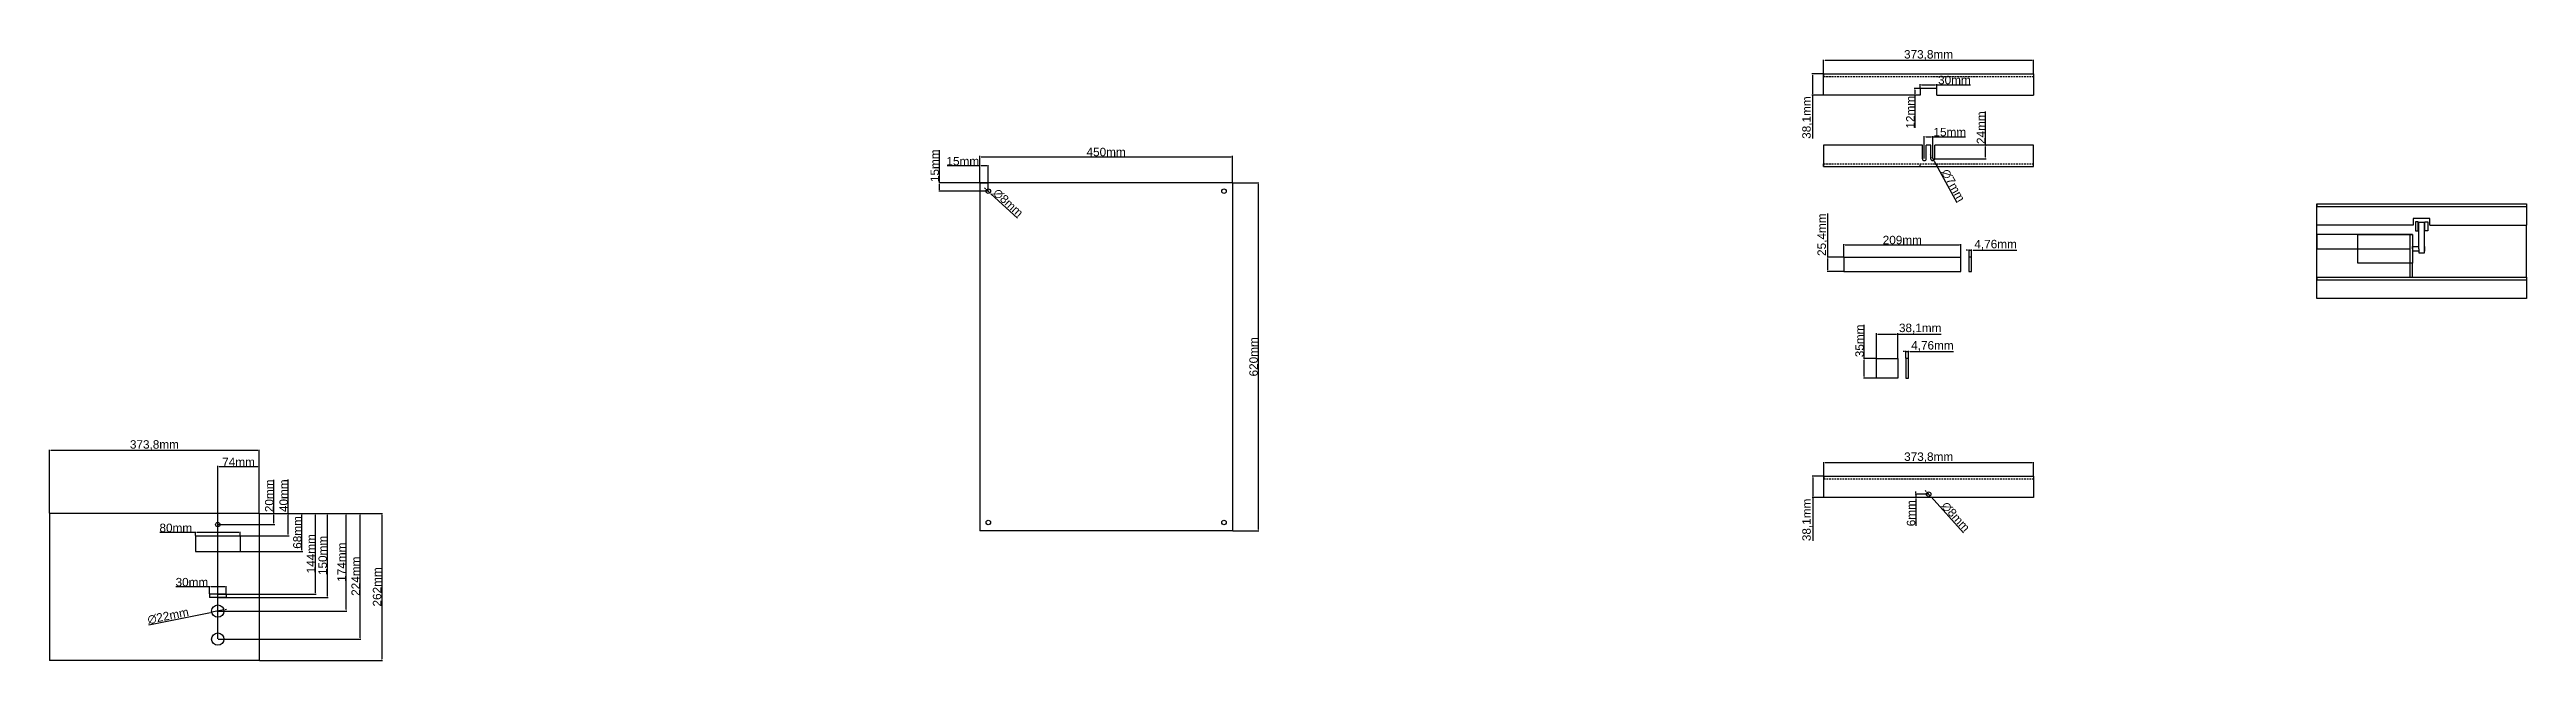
# Model space of a CAD drawing. Header units: centimetres. Extents: x -4347 to 16897, y 49426 to 109107.
# Drawn here: x 1292 to 5705, y 53642 to 54730 of the extents above; entities that cross this region are included whole.
import ezdxf

# ---------------------------------------------------------------- set-up
doc = ezdxf.new("R2010")
doc.units = ezdxf.units.CM
doc.header["$LTSCALE"] = 0.5
doc.linetypes.add('DASHED2', pattern=[9.525, 6.35, -3.175])
doc.styles.get("Standard").update_dxf_attribs({"font": 'arial.ttf'})
doc.dimstyles.new('ISO-25', dxfattribs={"dimtxt": 15, "dimasz": 2.5, "dimexe": 1.25, "dimexo": 0.625, "dimtad": 1, "dimtxsty": 'Standard', "dimcen": 2.5, "dimclrd": 1, "dimclre": 1, "dimadec": 0, "dimazin": 0, "dimtfac": 1, "dimtmove": 0, "dimatfit": 3, "dimfxl": 1, "dimarcsym": 0})

msp = doc.modelspace()

# ---------------------------------------------------------------- blocks, each defined once
blk = doc.blocks.new('*D230')
at = {"color": 1, "lineweight": -2, "transparency": 16777216}
for p, q in [((2949.5, 54493.1), (2949.5, 54540.3)), ((2952, 54539), (3397, 54539)), ((3399.5, 54493.1), (3399.5, 54540.3))]:
    blk.add_line(p, q, dxfattribs=at)
at = {"color": 1, "transparency": 16777216}
for points in [[(2952, 54539.5), (2952, 54538.6), (2949.5, 54539)], [(3397, 54539.5), (3397, 54538.6), (3399.5, 54539)]]:
    blk.add_solid(points, dxfattribs=at)
at = {"layer": 'Defpoints', "color": 0, "transparency": 16777216}
for p in [(3399.5, 54539), (2949.5, 54492.5), (3399.5, 54492.5)]:
    blk.add_point(p, dxfattribs=at)
at = {"color": 0, "transparency": 16777216, "insert": (3174.5, 54547.3), "char_height": 15, "attachment_point": 5}
blk.add_mtext('450mm', dxfattribs=at)
blk = doc.blocks.new('*D231')
at = {"color": 1, "lineweight": -2, "transparency": 16777216}
for p, q in [((3400.1, 54492.5), (3446.8, 54492.5)), ((3445.5, 54490), (3445.5, 53875)), ((3400.1, 53872.5), (3446.8, 53872.5))]:
    blk.add_line(p, q, dxfattribs=at)
at = {"color": 1, "transparency": 16777216}
for points in [[(3445.1, 54490), (3446, 54490), (3445.5, 54492.5)], [(3445.1, 53875), (3446, 53875), (3445.5, 53872.5)]]:
    blk.add_solid(points, dxfattribs=at)
at = {"layer": 'Defpoints', "color": 0, "transparency": 16777216}
for p in [(3399.5, 54492.5), (3399.5, 53872.5), (3445.5, 53872.5)]:
    blk.add_point(p, dxfattribs=at)
at = {"color": 0, "transparency": 16777216, "insert": (3437.3, 54182.5), "char_height": 15, "attachment_point": 5, "rotation": 90}
blk.add_mtext('620mm', dxfattribs=at)
blk = doc.blocks.new('*D233')
at = {"color": 1, "lineweight": -2, "transparency": 16777216}
for p, q in [((2949.5, 54522.7), (2891.1, 54522.7)), ((2949.5, 54493.1), (2949.5, 54523.9)), ((2962, 54522.7), (2952, 54522.7)), ((2964.5, 54478.1), (2964.5, 54523.9))]:
    blk.add_line(p, q, dxfattribs=at)
at = {"color": 1, "transparency": 16777216}
for points in [[(2952, 54523.1), (2952, 54522.3), (2949.5, 54522.7)], [(2962, 54523.1), (2962, 54522.3), (2964.5, 54522.7)]]:
    blk.add_solid(points, dxfattribs=at)
at = {"layer": 'Defpoints', "color": 0, "transparency": 16777216}
for p in [(2949.5, 54522.7), (2949.5, 54492.5), (2964.5, 54477.5)]:
    blk.add_point(p, dxfattribs=at)
at = {"color": 0, "transparency": 16777216, "insert": (2919.1, 54531), "char_height": 15, "attachment_point": 5}
blk.add_mtext('15mm', dxfattribs=at)
blk = doc.blocks.new('*D234')
at = {"color": 1, "lineweight": -2, "transparency": 16777216}
for p, q in [((2877.5, 54492.5), (2877.5, 54550.8)), ((2948.9, 54492.5), (2876.2, 54492.5)), ((2963.9, 54477.5), (2876.2, 54477.5)), ((2877.5, 54480), (2877.5, 54490))]:
    blk.add_line(p, q, dxfattribs=at)
at = {"color": 1, "transparency": 16777216}
for points in [[(2877.1, 54490), (2877.9, 54490), (2877.5, 54492.5)], [(2877.1, 54480), (2877.9, 54480), (2877.5, 54477.5)]]:
    blk.add_solid(points, dxfattribs=at)
at = {"layer": 'Defpoints', "color": 0, "transparency": 16777216}
for p in [(2877.5, 54492.5), (2949.5, 54492.5), (2964.5, 54477.5)]:
    blk.add_point(p, dxfattribs=at)
at = {"color": 0, "transparency": 16777216, "insert": (2869.2, 54522.9), "char_height": 15, "attachment_point": 5, "rotation": 90}
blk.add_mtext('15mm', dxfattribs=at)
blk = doc.blocks.new('*D235')
at = {"color": 1, "lineweight": -2, "transparency": 16777216}
for p, q in [((2959.7, 54481.9), (2957.9, 54483.6)), ((2961.5, 54480.2), (2967.4, 54474.8)), ((3016.7, 54429.5), (2969.3, 54473.1))]:
    blk.add_line(p, q, dxfattribs=at)
at = {"color": 1, "transparency": 16777216}
for points in [[(2960, 54482.2), (2959.4, 54481.6), (2961.5, 54480.2)], [(2969.6, 54473.4), (2969, 54472.8), (2967.4, 54474.8)]]:
    blk.add_solid(points, dxfattribs=at)
at = {"layer": 'Defpoints', "color": 0, "transparency": 16777216}
for p in [(2961.5, 54480.2), (2967.4, 54474.8)]:
    blk.add_point(p, dxfattribs=at)
at = {"color": 0, "transparency": 16777216, "insert": (2999.8, 54456.9), "char_height": 15, "attachment_point": 5, "rotation": 317.4252}
blk.add_mtext('∅8mm', dxfattribs=at)
blk = doc.blocks.new('*D240')
at = {"color": 1, "lineweight": -2, "transparency": 16777216}
for p, q in [((1691.7, 53903.7), (1691.7, 53963.7)), ((1666.2, 53903.7), (1693, 53903.7)), ((1691.7, 53886.2), (1691.7, 53901.2)), ((1592.2, 53883.7), (1693, 53883.7))]:
    blk.add_line(p, q, dxfattribs=at)
at = {"color": 1, "transparency": 16777216}
for points in [[(1691.3, 53901.2), (1692.1, 53901.2), (1691.7, 53903.7)], [(1691.3, 53886.2), (1692.1, 53886.2), (1691.7, 53883.7)]]:
    blk.add_solid(points, dxfattribs=at)
at = {"layer": 'Defpoints', "color": 0, "transparency": 16777216}
for p in [(1665.6, 53903.7), (1691.7, 53903.7), (1591.6, 53883.7)]:
    blk.add_point(p, dxfattribs=at)
at = {"color": 0, "transparency": 16777216, "insert": (1683.4, 53934.9), "char_height": 15, "attachment_point": 5, "rotation": 90}
blk.add_mtext('20mm', dxfattribs=at)
blk = doc.blocks.new('*D241')
at = {"color": 1, "lineweight": -2, "transparency": 16777216}
for p, q in [((1717.3, 53903.7), (1717.3, 53964)), ((1666.2, 53903.7), (1718.5, 53903.7)), ((1717.3, 53866.2), (1717.3, 53901.2)), ((1632.2, 53863.7), (1718.5, 53863.7))]:
    blk.add_line(p, q, dxfattribs=at)
at = {"color": 1, "transparency": 16777216}
for points in [[(1716.9, 53901.2), (1717.7, 53901.2), (1717.3, 53903.7)], [(1716.9, 53866.2), (1717.7, 53866.2), (1717.3, 53863.7)]]:
    blk.add_solid(points, dxfattribs=at)
at = {"layer": 'Defpoints', "color": 0, "transparency": 16777216}
for p in [(1665.6, 53903.7), (1717.3, 53903.7), (1631.6, 53863.7)]:
    blk.add_point(p, dxfattribs=at)
at = {"color": 0, "transparency": 16777216, "insert": (1709, 53935.1), "char_height": 15, "attachment_point": 5, "rotation": 90}
blk.add_mtext('40mm', dxfattribs=at)
blk = doc.blocks.new('*D242')
at = {"color": 1, "lineweight": -2, "transparency": 16777216}
for p, q in [((1666.2, 53903.7), (1742.9, 53903.7)), ((1741.6, 53838.2), (1741.6, 53901.2)), ((1632.2, 53835.7), (1742.9, 53835.7))]:
    blk.add_line(p, q, dxfattribs=at)
at = {"color": 1, "transparency": 16777216}
for points in [[(1741.2, 53901.2), (1742.1, 53901.2), (1741.6, 53903.7)], [(1741.2, 53838.2), (1742.1, 53838.2), (1741.6, 53835.7)]]:
    blk.add_solid(points, dxfattribs=at)
at = {"layer": 'Defpoints', "color": 0, "transparency": 16777216}
for p in [(1665.6, 53903.7), (1741.6, 53903.7), (1631.6, 53835.7)]:
    blk.add_point(p, dxfattribs=at)
at = {"color": 0, "transparency": 16777216, "insert": (1733.4, 53869.7), "char_height": 15, "attachment_point": 5, "rotation": 90}
blk.add_mtext('68mm', dxfattribs=at)
blk = doc.blocks.new('*D243')
at = {"color": 1, "lineweight": -2, "transparency": 16777216}
for p, q in [((1666.2, 53903.7), (1767, 53903.7)), ((1765.8, 53762.2), (1765.8, 53901.2)), ((1607.2, 53759.7), (1767, 53759.7))]:
    blk.add_line(p, q, dxfattribs=at)
at = {"color": 1, "transparency": 16777216}
for points in [[(1765.3, 53901.2), (1766.2, 53901.2), (1765.8, 53903.7)], [(1765.3, 53762.2), (1766.2, 53762.2), (1765.8, 53759.7)]]:
    blk.add_solid(points, dxfattribs=at)
at = {"layer": 'Defpoints', "color": 0, "transparency": 16777216}
for p in [(1665.6, 53903.7), (1765.8, 53903.7), (1606.6, 53759.7)]:
    blk.add_point(p, dxfattribs=at)
at = {"color": 0, "transparency": 16777216, "insert": (1757.6, 53831.7), "char_height": 15, "attachment_point": 5, "rotation": 90}
blk.add_mtext('144mm', dxfattribs=at)
blk = doc.blocks.new('*D244')
at = {"color": 1, "lineweight": -2, "transparency": 16777216}
for p, q in [((1666.2, 53903.7), (1788.2, 53903.7)), ((1786.9, 53756.2), (1786.9, 53901.2)), ((1607.2, 53753.7), (1788.2, 53753.7))]:
    blk.add_line(p, q, dxfattribs=at)
at = {"color": 1, "transparency": 16777216}
for points in [[(1786.5, 53901.2), (1787.3, 53901.2), (1786.9, 53903.7)], [(1786.5, 53756.2), (1787.3, 53756.2), (1786.9, 53753.7)]]:
    blk.add_solid(points, dxfattribs=at)
at = {"layer": 'Defpoints', "color": 0, "transparency": 16777216}
for p in [(1665.6, 53903.7), (1786.9, 53903.7), (1606.6, 53753.7)]:
    blk.add_point(p, dxfattribs=at)
at = {"color": 0, "transparency": 16777216, "insert": (1778.6, 53828.7), "char_height": 15, "attachment_point": 5, "rotation": 90}
blk.add_mtext('150mm', dxfattribs=at)
blk = doc.blocks.new('*D245')
at = {"color": 1, "lineweight": -2, "transparency": 16777216}
for p, q in [((1666.9, 53903.7), (1821.6, 53903.7)), ((1820.4, 53732.2), (1820.4, 53901.2)), ((1592.2, 53729.7), (1821.6, 53729.7))]:
    blk.add_line(p, q, dxfattribs=at)
at = {"color": 1, "transparency": 16777216}
for points in [[(1819.9, 53901.2), (1820.8, 53901.2), (1820.4, 53903.7)], [(1819.9, 53732.2), (1820.8, 53732.2), (1820.4, 53729.7)]]:
    blk.add_solid(points, dxfattribs=at)
at = {"layer": 'Defpoints', "color": 0, "transparency": 16777216}
for p in [(1666.2, 53903.7), (1820.4, 53903.7), (1591.6, 53729.7)]:
    blk.add_point(p, dxfattribs=at)
at = {"color": 0, "transparency": 16777216, "insert": (1812.2, 53816.7), "char_height": 15, "attachment_point": 5, "rotation": 90}
blk.add_mtext('174mm', dxfattribs=at)
blk = doc.blocks.new('*D246')
at = {"color": 1, "lineweight": -2, "transparency": 16777216}
for p, q in [((1666.2, 53903.7), (1846.7, 53903.7)), ((1845.5, 53682.2), (1845.5, 53901.2)), ((1592.2, 53679.7), (1846.7, 53679.7))]:
    blk.add_line(p, q, dxfattribs=at)
at = {"color": 1, "transparency": 16777216}
for points in [[(1845, 53901.2), (1845.9, 53901.2), (1845.5, 53903.7)], [(1845, 53682.2), (1845.9, 53682.2), (1845.5, 53679.7)]]:
    blk.add_solid(points, dxfattribs=at)
at = {"layer": 'Defpoints', "color": 0, "transparency": 16777216}
for p in [(1665.6, 53903.7), (1845.5, 53903.7), (1591.6, 53679.7)]:
    blk.add_point(p, dxfattribs=at)
at = {"color": 0, "transparency": 16777216, "insert": (1837.3, 53791.7), "char_height": 15, "attachment_point": 5, "rotation": 90}
blk.add_mtext('224mm', dxfattribs=at)
blk = doc.blocks.new('*D247')
at = {"color": 1, "lineweight": -2, "transparency": 16777216}
for p, q in [((1551.6, 53869.6), (1488.2, 53869.6)), ((1551.6, 53864.3), (1551.6, 53870.8)), ((1629.1, 53869.6), (1554.1, 53869.6)), ((1631.6, 53864.3), (1631.6, 53870.8))]:
    blk.add_line(p, q, dxfattribs=at)
at = {"color": 1, "transparency": 16777216}
for points in [[(1554.1, 53870), (1554.1, 53869.1), (1551.6, 53869.6)], [(1629.1, 53870), (1629.1, 53869.1), (1631.6, 53869.6)]]:
    blk.add_solid(points, dxfattribs=at)
at = {"layer": 'Defpoints', "color": 0, "transparency": 16777216}
for p in [(1551.6, 53869.6), (1551.6, 53863.7), (1631.6, 53863.7)]:
    blk.add_point(p, dxfattribs=at)
at = {"color": 0, "transparency": 16777216, "insert": (1516.8, 53877.8), "char_height": 15, "attachment_point": 5}
blk.add_mtext('80mm', dxfattribs=at)
blk = doc.blocks.new('*D248')
at = {"color": 1, "lineweight": -2, "transparency": 16777216}
for p, q in [((1576.6, 53772.8), (1516.9, 53772.8)), ((1576.6, 53760.3), (1576.6, 53774.1)), ((1604.1, 53772.8), (1579.1, 53772.8)), ((1606.6, 53760.3), (1606.6, 53774.1))]:
    blk.add_line(p, q, dxfattribs=at)
at = {"color": 1, "transparency": 16777216}
for points in [[(1579.1, 53773.2), (1579.1, 53772.4), (1576.6, 53772.8)], [(1604.1, 53773.2), (1604.1, 53772.4), (1606.6, 53772.8)]]:
    blk.add_solid(points, dxfattribs=at)
at = {"layer": 'Defpoints', "color": 0, "transparency": 16777216}
for p in [(1576.6, 53772.8), (1576.6, 53759.7), (1606.6, 53759.7)]:
    blk.add_point(p, dxfattribs=at)
at = {"color": 0, "transparency": 16777216, "insert": (1545.5, 53781.1), "char_height": 15, "attachment_point": 5}
blk.add_mtext('30mm', dxfattribs=at)
blk = doc.blocks.new('*D249')
at = {"color": 1, "lineweight": -2, "transparency": 16777216}
for p, q in [((1591.6, 53680.3), (1591.6, 53988.4)), ((1594.1, 53987.2), (1663.1, 53987.2)), ((1665.6, 53904.3), (1665.6, 53988.4))]:
    blk.add_line(p, q, dxfattribs=at)
at = {"color": 1, "transparency": 16777216}
for points in [[(1594.1, 53987.6), (1594.1, 53986.8), (1591.6, 53987.2)], [(1663.1, 53987.6), (1663.1, 53986.8), (1665.6, 53987.2)]]:
    blk.add_solid(points, dxfattribs=at)
at = {"layer": 'Defpoints', "color": 0, "transparency": 16777216}
for p in [(1665.6, 53987.2), (1665.6, 53903.7), (1591.6, 53679.7)]:
    blk.add_point(p, dxfattribs=at)
at = {"color": 0, "transparency": 16777216, "insert": (1628.6, 53995.3), "char_height": 15, "attachment_point": 5}
blk.add_mtext('74mm', dxfattribs=at)
blk = doc.blocks.new('*D250')
at = {"color": 1, "lineweight": -2, "transparency": 16777216}
for p, q in [((1291.8, 53904.3), (1291.8, 54016.7)), ((1663.1, 54015.5), (1294.3, 54015.5)), ((1665.6, 53904.3), (1665.6, 54016.7))]:
    blk.add_line(p, q, dxfattribs=at)
at = {"color": 1, "transparency": 16777216}
for points in [[(1294.3, 54015.9), (1294.3, 54015), (1291.8, 54015.5)], [(1663.1, 54015.9), (1663.1, 54015), (1665.6, 54015.5)]]:
    blk.add_solid(points, dxfattribs=at)
at = {"layer": 'Defpoints', "color": 0, "transparency": 16777216}
for p in [(1291.8, 54015.5), (1291.8, 53903.7), (1665.6, 53903.7)]:
    blk.add_point(p, dxfattribs=at)
at = {"color": 0, "transparency": 16777216, "insert": (1478.7, 54025.1), "char_height": 15, "attachment_point": 5}
blk.add_mtext('373,8mm', dxfattribs=at)
blk = doc.blocks.new('*D251')
at = {"color": 1, "lineweight": -2, "transparency": 16777216}
for p, q in [((1666.9, 53903.7), (1885.1, 53903.7)), ((1883.8, 53901.2), (1883.8, 53644.2)), ((1666.2, 53641.7), (1885.1, 53641.7))]:
    blk.add_line(p, q, dxfattribs=at)
at = {"color": 1, "transparency": 16777216}
for points in [[(1883.4, 53901.2), (1884.2, 53901.2), (1883.8, 53903.7)], [(1883.4, 53644.2), (1884.2, 53644.2), (1883.8, 53641.7)]]:
    blk.add_solid(points, dxfattribs=at)
at = {"layer": 'Defpoints', "color": 0, "transparency": 16777216}
for p in [(1666.2, 53903.7), (1665.6, 53641.7), (1883.8, 53641.7)]:
    blk.add_point(p, dxfattribs=at)
at = {"color": 0, "transparency": 16777216, "insert": (1875.5, 53772.7), "char_height": 15, "attachment_point": 5, "rotation": 90}
blk.add_mtext('262mm', dxfattribs=at)
blk = doc.blocks.new('*D252')
at = {"color": 1, "lineweight": -2, "transparency": 16777216}
for p, q in [((1468.8, 53705.1), (1578.4, 53727)), ((1602.4, 53731.8), (1580.8, 53727.5)), ((1604.8, 53732.3), (1607.3, 53732.8))]:
    blk.add_line(p, q, dxfattribs=at)
at = {"color": 1, "transparency": 16777216}
for points in [[(1578.3, 53727.4), (1578.5, 53726.6), (1580.8, 53727.5)], [(1604.8, 53732.7), (1604.9, 53731.9), (1602.4, 53731.8)]]:
    blk.add_solid(points, dxfattribs=at)
at = {"layer": 'Defpoints', "color": 0, "transparency": 16777216}
for p in [(1580.8, 53727.5), (1602.4, 53731.8)]:
    blk.add_point(p, dxfattribs=at)
at = {"color": 0, "transparency": 16777216, "insert": (1503.1, 53720.9), "char_height": 15, "attachment_point": 5, "rotation": 11.3141}
blk.add_mtext('∅22mm', dxfattribs=at)
blk = doc.blocks.new('*D255')
at = {"color": 1, "lineweight": -2, "transparency": 16777216}
for p, q in [((4453, 54687.3), (4453, 54711.6)), ((4824.3, 54710.4), (4455.5, 54710.4)), ((4826.8, 54687.3), (4826.8, 54711.6))]:
    blk.add_line(p, q, dxfattribs=at)
at = {"color": 1, "transparency": 16777216}
for points in [[(4455.5, 54710.8), (4455.5, 54710), (4453, 54710.4)], [(4824.3, 54710.8), (4824.3, 54710), (4826.8, 54710.4)]]:
    blk.add_solid(points, dxfattribs=at)
at = {"layer": 'Defpoints', "color": 0, "transparency": 16777216}
for p in [(4453, 54710.4), (4453, 54686.7), (4826.8, 54686.7)]:
    blk.add_point(p, dxfattribs=at)
at = {"color": 0, "transparency": 16777216, "insert": (4639.9, 54720), "char_height": 15, "attachment_point": 5}
blk.add_mtext('373,8mm', dxfattribs=at)
blk = doc.blocks.new('*D256')
at = {"color": 1, "lineweight": -2, "transparency": 16777216}
for p, q in [((4452.4, 54686.7), (4432.1, 54686.7)), ((4433.4, 54684.2), (4433.4, 54651.1)), ((4452.4, 54648.6), (4432.1, 54648.6)), ((4433.4, 54648.6), (4433.4, 54571.4))]:
    blk.add_line(p, q, dxfattribs=at)
at = {"color": 1, "transparency": 16777216}
for points in [[(4433, 54684.2), (4433.8, 54684.2), (4433.4, 54686.7)], [(4433, 54651.1), (4433.8, 54651.1), (4433.4, 54648.6)]]:
    blk.add_solid(points, dxfattribs=at)
at = {"layer": 'Defpoints', "color": 0, "transparency": 16777216}
for p in [(4453, 54686.7), (4433.4, 54648.6), (4453, 54648.6)]:
    blk.add_point(p, dxfattribs=at)
at = {"color": 0, "transparency": 16777216, "insert": (4423.8, 54608.7), "char_height": 15, "attachment_point": 5, "rotation": 90}
blk.add_mtext('38,1mm', dxfattribs=at)
blk = doc.blocks.new('*D257')
at = {"color": 1, "lineweight": -2, "transparency": 16777216}
for p, q in [((4624.9, 54661.2), (4624.9, 54668.5)), ((4627.4, 54667.2), (4652.4, 54667.2)), ((4654.9, 54661.2), (4654.9, 54668.5)), ((4654.9, 54667.2), (4714.6, 54667.2))]:
    blk.add_line(p, q, dxfattribs=at)
at = {"color": 1, "transparency": 16777216}
for points in [[(4627.4, 54667.6), (4627.4, 54666.8), (4624.9, 54667.2)], [(4652.4, 54667.6), (4652.4, 54666.8), (4654.9, 54667.2)]]:
    blk.add_solid(points, dxfattribs=at)
at = {"layer": 'Defpoints', "color": 0, "transparency": 16777216}
for p in [(4624.9, 54660.6), (4654.9, 54667.2), (4654.9, 54660.6)]:
    blk.add_point(p, dxfattribs=at)
at = {"color": 0, "transparency": 16777216, "insert": (4686, 54675.5), "char_height": 15, "attachment_point": 5}
blk.add_mtext('30mm', dxfattribs=at)
blk = doc.blocks.new('*D258')
at = {"color": 1, "lineweight": -2, "transparency": 16777216}
for p, q in [((4624.3, 54660.6), (4614.4, 54660.6)), ((4624.3, 54648.6), (4614.4, 54648.6)), ((4615.7, 54658.1), (4615.7, 54651.1)), ((4615.7, 54648.6), (4615.7, 54590.3))]:
    blk.add_line(p, q, dxfattribs=at)
at = {"color": 1, "transparency": 16777216}
for points in [[(4615.2, 54658.1), (4616.1, 54658.1), (4615.7, 54660.6)], [(4615.2, 54651.1), (4616.1, 54651.1), (4615.7, 54648.6)]]:
    blk.add_solid(points, dxfattribs=at)
at = {"layer": 'Defpoints', "color": 0, "transparency": 16777216}
for p in [(4615.7, 54648.6), (4624.9, 54660.6), (4624.9, 54648.6)]:
    blk.add_point(p, dxfattribs=at)
at = {"color": 0, "transparency": 16777216, "insert": (4607.5, 54618.2), "char_height": 15, "attachment_point": 5, "rotation": 90}
blk.add_mtext('12mm', dxfattribs=at)
blk = doc.blocks.new('*D259')
at = {"color": 1, "lineweight": -2, "transparency": 16777216}
for p, q in [((4632.4, 54536.1), (4632.4, 54575.8)), ((4634.9, 54574.6), (4644.9, 54574.6)), ((4647.4, 54536.1), (4647.4, 54575.8)), ((4647.4, 54574.6), (4705.7, 54574.6))]:
    blk.add_line(p, q, dxfattribs=at)
at = {"color": 1, "transparency": 16777216}
for points in [[(4634.9, 54575), (4634.9, 54574.1), (4632.4, 54574.6)], [(4644.9, 54575), (4644.9, 54574.1), (4647.4, 54574.6)]]:
    blk.add_solid(points, dxfattribs=at)
at = {"layer": 'Defpoints', "color": 0, "transparency": 16777216}
for p in [(4647.4, 54574.6), (4632.4, 54535.5), (4647.4, 54535.5)]:
    blk.add_point(p, dxfattribs=at)
at = {"color": 0, "transparency": 16777216, "insert": (4677.8, 54582.8), "char_height": 15, "attachment_point": 5}
blk.add_mtext('15mm', dxfattribs=at)
blk = doc.blocks.new('*D260')
at = {"color": 1, "lineweight": -2, "transparency": 16777216}
for p, q in [((4741.4, 54559.5), (4741.4, 54619.5)), ((4741.4, 54538), (4741.4, 54557)), ((4742.1, 54559.5), (4742.7, 54559.5)), ((4648, 54535.5), (4742.7, 54535.5))]:
    blk.add_line(p, q, dxfattribs=at)
at = {"color": 1, "transparency": 16777216}
for points in [[(4741, 54557), (4741.9, 54557), (4741.4, 54559.5)], [(4741, 54538), (4741.9, 54538), (4741.4, 54535.5)]]:
    blk.add_solid(points, dxfattribs=at)
at = {"layer": 'Defpoints', "color": 0, "transparency": 16777216}
for p in [(4741.4, 54559.5), (4741.4, 54559.5), (4647.4, 54535.5)]:
    blk.add_point(p, dxfattribs=at)
at = {"color": 0, "transparency": 16777216, "insert": (4733.3, 54590.7), "char_height": 15, "attachment_point": 5, "rotation": 90}
blk.add_mtext('24mm', dxfattribs=at)
blk = doc.blocks.new('*D261')
at = {"color": 1, "lineweight": -2, "transparency": 16777216}
for p, q in [((4488.7, 54360.8), (4488.7, 54383.5)), ((4491.2, 54382.3), (4695.2, 54382.3)), ((4697.7, 54360.8), (4697.7, 54383.5))]:
    blk.add_line(p, q, dxfattribs=at)
at = {"color": 1, "transparency": 16777216}
for points in [[(4491.2, 54382.7), (4491.2, 54381.8), (4488.7, 54382.3)], [(4695.2, 54382.7), (4695.2, 54381.8), (4697.7, 54382.3)]]:
    blk.add_solid(points, dxfattribs=at)
at = {"layer": 'Defpoints', "color": 0, "transparency": 16777216}
for p in [(4697.7, 54382.3), (4488.7, 54360.1), (4697.7, 54360.1)]:
    blk.add_point(p, dxfattribs=at)
at = {"color": 0, "transparency": 16777216, "insert": (4593.2, 54390.5), "char_height": 15, "attachment_point": 5}
blk.add_mtext('209mm', dxfattribs=at)
blk = doc.blocks.new('*D262')
at = {"color": 1, "lineweight": -2, "transparency": 16777216}
for p, q in [((4460.5, 54360.1), (4460.5, 54437.6)), ((4488.1, 54360.1), (4459.3, 54360.1)), ((4488.1, 54334.7), (4459.3, 54334.7)), ((4460.5, 54337.2), (4460.5, 54357.6))]:
    blk.add_line(p, q, dxfattribs=at)
at = {"color": 1, "transparency": 16777216}
for points in [[(4460.1, 54357.6), (4461, 54357.6), (4460.5, 54360.1)], [(4460.1, 54337.2), (4461, 54337.2), (4460.5, 54334.7)]]:
    blk.add_solid(points, dxfattribs=at)
at = {"layer": 'Defpoints', "color": 0, "transparency": 16777216}
for p in [(4460.5, 54360.1), (4488.7, 54360.1), (4488.7, 54334.7)]:
    blk.add_point(p, dxfattribs=at)
at = {"color": 0, "transparency": 16777216, "insert": (4450.9, 54400.1), "char_height": 15, "attachment_point": 5, "rotation": 90}
blk.add_mtext('25,4mm', dxfattribs=at)
blk = doc.blocks.new('*D263')
at = {"color": 1, "lineweight": -2, "transparency": 16777216}
for p, q in [((4709.5, 54372.3), (4707, 54372.3)), ((4712, 54360.8), (4712, 54373.6)), ((4712, 54372.3), (4716.7, 54372.3)), ((4716.7, 54360.8), (4716.7, 54373.6)), ((4719.2, 54372.3), (4797.1, 54372.3))]:
    blk.add_line(p, q, dxfattribs=at)
at = {"color": 1, "transparency": 16777216}
for points in [[(4709.5, 54372.8), (4709.5, 54371.9), (4712, 54372.3)], [(4719.2, 54372.8), (4719.2, 54371.9), (4716.7, 54372.3)]]:
    blk.add_solid(points, dxfattribs=at)
at = {"layer": 'Defpoints', "color": 0, "transparency": 16777216}
for p in [(4712, 54360.1), (4716.7, 54372.3), (4716.7, 54360.1)]:
    blk.add_point(p, dxfattribs=at)
at = {"color": 0, "transparency": 16777216, "insert": (4759.4, 54382), "char_height": 15, "attachment_point": 5}
blk.add_mtext('4,76mm', dxfattribs=at)
blk = doc.blocks.new('*D264')
at = {"color": 1, "lineweight": -2, "transparency": 16777216}
for p, q in [((4547, 54180.4), (4547, 54224.4)), ((4549.5, 54223.1), (4582.6, 54223.1)), ((4585.1, 54180.4), (4585.1, 54224.4)), ((4585.1, 54223.1), (4662.3, 54223.1))]:
    blk.add_line(p, q, dxfattribs=at)
at = {"color": 1, "transparency": 16777216}
for points in [[(4549.5, 54223.5), (4549.5, 54222.7), (4547, 54223.1)], [(4582.6, 54223.5), (4582.6, 54222.7), (4585.1, 54223.1)]]:
    blk.add_solid(points, dxfattribs=at)
at = {"layer": 'Defpoints', "color": 0, "transparency": 16777216}
for p in [(4585.1, 54223.1), (4547, 54179.7), (4585.1, 54179.7)]:
    blk.add_point(p, dxfattribs=at)
at = {"color": 0, "transparency": 16777216, "insert": (4625, 54232.7), "char_height": 15, "attachment_point": 5}
blk.add_mtext('38,1mm', dxfattribs=at)
blk = doc.blocks.new('*D265')
at = {"color": 1, "lineweight": -2, "transparency": 16777216}
for p, q in [((4525.4, 54179.7), (4525.4, 54239.5)), ((4546.4, 54179.7), (4524.2, 54179.7)), ((4525.4, 54147.2), (4525.4, 54177.2)), ((4546.4, 54144.7), (4524.2, 54144.7))]:
    blk.add_line(p, q, dxfattribs=at)
at = {"color": 1, "transparency": 16777216}
for points in [[(4525, 54177.2), (4525.8, 54177.2), (4525.4, 54179.7)], [(4525, 54147.2), (4525.8, 54147.2), (4525.4, 54144.7)]]:
    blk.add_solid(points, dxfattribs=at)
at = {"layer": 'Defpoints', "color": 0, "transparency": 16777216}
for p in [(4525.4, 54179.7), (4547, 54179.7), (4547, 54144.7)]:
    blk.add_point(p, dxfattribs=at)
at = {"color": 0, "transparency": 16777216, "insert": (4517.1, 54210.9), "char_height": 15, "attachment_point": 5, "rotation": 90}
blk.add_mtext('35mm', dxfattribs=at)
blk = doc.blocks.new('*D266')
at = {"color": 1, "lineweight": -2, "transparency": 16777216}
for p, q in [((4596.9, 54191.9), (4594.4, 54191.9)), ((4599.4, 54180.4), (4599.4, 54193.2)), ((4599.4, 54191.9), (4604.1, 54191.9)), ((4604.1, 54180.4), (4604.1, 54193.2)), ((4606.6, 54191.9), (4684.5, 54191.9))]:
    blk.add_line(p, q, dxfattribs=at)
at = {"color": 1, "transparency": 16777216}
for points in [[(4596.9, 54192.4), (4596.9, 54191.5), (4599.4, 54191.9)], [(4606.6, 54192.4), (4606.6, 54191.5), (4604.1, 54191.9)]]:
    blk.add_solid(points, dxfattribs=at)
at = {"layer": 'Defpoints', "color": 0, "transparency": 16777216}
for p in [(4599.4, 54179.7), (4604.1, 54191.9), (4604.1, 54179.7)]:
    blk.add_point(p, dxfattribs=at)
at = {"color": 0, "transparency": 16777216, "insert": (4646.8, 54201.6), "char_height": 15, "attachment_point": 5}
blk.add_mtext('4,76mm', dxfattribs=at)
blk = doc.blocks.new('*D267')
at = {"color": 1, "lineweight": -2, "transparency": 16777216}
for p, q in [((4453.2, 53970.6), (4453.2, 53994.9)), ((4824.5, 53993.7), (4455.7, 53993.7)), ((4827, 53970.6), (4827, 53994.9))]:
    blk.add_line(p, q, dxfattribs=at)
at = {"color": 1, "transparency": 16777216}
for points in [[(4455.7, 53994.1), (4455.7, 53993.3), (4453.2, 53993.7)], [(4824.5, 53994.1), (4824.5, 53993.3), (4827, 53993.7)]]:
    blk.add_solid(points, dxfattribs=at)
at = {"layer": 'Defpoints', "color": 0, "transparency": 16777216}
for p in [(4453.2, 53993.7), (4453.2, 53970), (4827, 53970)]:
    blk.add_point(p, dxfattribs=at)
at = {"color": 0, "transparency": 16777216, "insert": (4640.1, 54003.3), "char_height": 15, "attachment_point": 5}
blk.add_mtext('373,8mm', dxfattribs=at)
blk = doc.blocks.new('*D268')
at = {"color": 1, "lineweight": -2, "transparency": 16777216}
for p, q in [((4452.5, 53970), (4432.3, 53970)), ((4433.6, 53967.5), (4433.6, 53934.4)), ((4452.5, 53931.9), (4432.3, 53931.9)), ((4433.6, 53931.9), (4433.6, 53854.7))]:
    blk.add_line(p, q, dxfattribs=at)
at = {"color": 1, "transparency": 16777216}
for points in [[(4433.2, 53967.5), (4434, 53967.5), (4433.6, 53970)], [(4433.2, 53934.4), (4434, 53934.4), (4433.6, 53931.9)]]:
    blk.add_solid(points, dxfattribs=at)
at = {"layer": 'Defpoints', "color": 0, "transparency": 16777216}
for p in [(4453.2, 53970), (4433.6, 53931.9), (4453.2, 53931.9)]:
    blk.add_point(p, dxfattribs=at)
at = {"color": 0, "transparency": 16777216, "insert": (4423.9, 53892), "char_height": 15, "attachment_point": 5, "rotation": 90}
blk.add_mtext('38,1mm', dxfattribs=at)
blk = doc.blocks.new('*D269')
at = {"color": 1, "lineweight": -2, "transparency": 16777216}
for p, q in [((4635.7, 53942.7), (4634, 53944.6)), ((4637.4, 53940.8), (4642.7, 53934.9)), ((4702.4, 53868.9), (4644.4, 53933.1))]:
    blk.add_line(p, q, dxfattribs=at)
at = {"color": 1, "transparency": 16777216}
for points in [[(4636, 53943), (4635.4, 53942.4), (4637.4, 53940.8)], [(4644.7, 53933.3), (4644.1, 53932.8), (4642.7, 53934.9)]]:
    blk.add_solid(points, dxfattribs=at)
at = {"layer": 'Defpoints', "color": 0, "transparency": 16777216}
for p in [(4637.4, 53940.8), (4642.7, 53934.9)]:
    blk.add_point(p, dxfattribs=at)
at = {"color": 0, "transparency": 16777216, "insert": (4688.1, 53897.7), "char_height": 15, "attachment_point": 5, "rotation": 312.0636}
blk.add_mtext('∅8mm', dxfattribs=at)
blk = doc.blocks.new('*D270')
at = {"color": 1, "lineweight": -2, "transparency": 16777216}
for p, q in [((4639.4, 53937.9), (4615.8, 53937.9)), ((4617.1, 53940.4), (4617.1, 53942.9)), ((4617.1, 53937.9), (4617.1, 53931.9)), ((4617.1, 53929.4), (4617.1, 53881.2)), ((4617.7, 53931.9), (4618.3, 53931.9))]:
    blk.add_line(p, q, dxfattribs=at)
at = {"color": 1, "transparency": 16777216}
for points in [[(4616.7, 53940.4), (4617.5, 53940.4), (4617.1, 53937.9)], [(4616.7, 53929.4), (4617.5, 53929.4), (4617.1, 53931.9)]]:
    blk.add_solid(points, dxfattribs=at)
at = {"layer": 'Defpoints', "color": 0, "transparency": 16777216}
for p in [(4640.1, 53937.9), (4617.1, 53931.9), (4617.1, 53931.9)]:
    blk.add_point(p, dxfattribs=at)
at = {"color": 0, "transparency": 16777216, "insert": (4608.8, 53904), "char_height": 15, "attachment_point": 5, "rotation": 90}
blk.add_mtext('6mm', dxfattribs=at)
blk = doc.blocks.new('*D273')
at = {"color": 1, "lineweight": -2, "transparency": 16777216}
for p, q in [((4644.5, 54540.7), (4643.3, 54542.9)), ((4645.7, 54538.6), (4649.1, 54532.4)), ((4691.1, 54456.6), (4650.3, 54530.2))]:
    blk.add_line(p, q, dxfattribs=at)
at = {"color": 1, "transparency": 16777216}
for points in [[(4644.8, 54540.9), (4644.1, 54540.5), (4645.7, 54538.6)], [(4650.7, 54530.4), (4649.9, 54530), (4649.1, 54532.4)]]:
    blk.add_solid(points, dxfattribs=at)
at = {"layer": 'Defpoints', "color": 0, "transparency": 16777216}
for p in [(4645.7, 54538.6), (4649.1, 54532.4)]:
    blk.add_point(p, dxfattribs=at)
at = {"color": 0, "transparency": 16777216, "insert": (4683.7, 54487.9), "char_height": 15, "attachment_point": 5, "rotation": 298.9799}
blk.add_mtext('∅7mm', dxfattribs=at)

# ---------------------------------------------------------------- dimensions: what is measured, and where the dimension line sits
for base, p1, p2, picture, middle in [((4452.992, 54710.398), (4826.792, 54686.688), (4452.992, 54686.688), '*D255', (4639.892, 54720.037)), ((4654.892, 54667.221), (4624.892, 54660.588), (4654.892, 54660.588), '*D257', (4686.011, 54675.51)), ((3399.484, 54539.041), (2949.484, 54492.508), (3399.484, 54492.508), '*D230', (3174.484, 54547.325)), ((4647.392, 54574.554), (4632.392, 54535.491), (4647.392, 54535.491), '*D259', (4677.811, 54582.838)), ((2949.484, 54522.674), (2964.484, 54477.508), (2949.484, 54492.508), '*D233', (2919.066, 54530.958)), ((4697.733, 54382.258), (4488.733, 54360.14), (4697.733, 54360.14), '*D261', (4593.233, 54390.542)), ((4716.742, 54372.336), (4711.982, 54360.14), (4716.742, 54360.14), '*D263', (4759.406, 54381.975)), ((4585.131, 54223.105), (4547.031, 54179.745), (4585.131, 54179.745), '*D264', (4624.989, 54232.745)), ((4604.14, 54191.942), (4599.38, 54179.745), (4604.14, 54179.745), '*D266', (4646.805, 54201.581)), ((1291.808, 54015.452), (1665.608, 53903.687), (1291.808, 53903.687), '*D250', (1478.708, 54025.091)), ((1665.608, 53987.196), (1591.608, 53679.687), (1665.608, 53903.687), '*D249', (1628.608, 53995.321)), ((4453.165, 53993.688), (4826.965, 53969.978), (4453.165, 53969.978), '*D267', (4640.065, 54003.327)), ((1576.608, 53772.801), (1606.608, 53759.687), (1576.608, 53759.687), '*D248', (1545.489, 53781.089))]:
    dim = msp.add_linear_dim(base=base, p1=p1, p2=p2, dimstyle='ISO-25', override={"dimpost": 'mm'})
    dim.commit()
    dim.dimension.update_dxf_attribs({"geometry": picture, "text_midpoint": middle})
for base, p1, p2, picture, middle in [((4433.398, 54648.588), (4452.992, 54686.688), (4452.992, 54648.588), '*D256', (4423.759, 54608.73)), ((4615.659, 54648.588), (4624.892, 54660.588), (4624.892, 54648.588), '*D258', (4607.503, 54618.169)), ((4741.448, 54559.491), (4647.392, 54535.491), (4741.448, 54559.491), '*D260', (4733.293, 54590.744)), ((2877.498, 54492.508), (2964.484, 54477.508), (2949.484, 54492.508), '*D234', (2869.214, 54522.927)), ((3445.542, 53872.508), (3399.484, 54492.508), (3399.484, 53872.508), '*D231', (3437.259, 54182.508)), ((4460.54, 54360.14), (4488.733, 54334.74), (4488.733, 54360.14), '*D262', (4450.9, 54400.13)), ((4525.417, 54179.745), (4547.031, 54144.745), (4547.031, 54179.745), '*D265', (4517.128, 54210.865)), ((1691.726, 53903.687), (1591.608, 53883.687), (1665.608, 53903.687), '*D240', (1683.443, 53934.939)), ((1717.282, 53903.687), (1631.608, 53863.687), (1665.608, 53903.687), '*D241', (1708.998, 53935.113)), ((4433.571, 53931.878), (4453.165, 53969.978), (4453.165, 53931.878), '*D268', (4423.932, 53892.02)), ((4617.068, 53931.878), (4640.065, 53937.878), (4617.068, 53931.878), '*D270', (4608.784, 53904.039)), ((1820.353, 53903.687), (1591.608, 53729.687), (1666.233, 53903.687), '*D245', (1812.197, 53816.687)), ((1845.451, 53903.687), (1591.608, 53679.687), (1665.608, 53903.687), '*D246', (1837.295, 53791.687)), ((1765.761, 53903.687), (1606.608, 53759.687), (1665.608, 53903.687), '*D243', (1757.605, 53831.687)), ((1786.922, 53903.687), (1606.608, 53753.687), (1665.608, 53903.687), '*D244', (1778.638, 53828.687)), ((1741.648, 53903.687), (1631.608, 53835.687), (1665.608, 53903.687), '*D242', (1733.365, 53869.687)), ((1883.831, 53641.687), (1666.233, 53903.687), (1665.608, 53641.687), '*D251', (1875.548, 53772.687))]:
    dim = msp.add_linear_dim(base=base, p1=p1, p2=p2, angle=90, dimstyle='ISO-25', override={"dimpost": 'mm'})
    dim.commit()
    dim.dimension.update_dxf_attribs({"geometry": picture, "text_midpoint": middle})
for p1, p2, picture, middle in [((4645.696, 54538.553), (4649.088, 54532.429), '*D273', (4676.09, 54483.675)), ((4637.385, 53940.847), (4642.744, 53934.908), '*D269', (4681.611, 53891.839)), ((1602.394, 53731.845), (1580.822, 53727.529), '*D252', (1504.831, 53712.325))]:
    dim = msp.add_diameter_dim_2p(p1=p1, p2=p2, dimstyle='ISO-25', override={"dimpost": 'mm'})
    dim.commit()
    dim.dimension.update_dxf_attribs({"geometry": picture, "text_midpoint": middle, "dimtype": 163})
dim = msp.add_diameter_dim_2p(p1=(2961.539, 54480.215), p2=(2967.43, 54474.802), dimstyle='ISO-25', override={"dimpost": 'mm'})
dim.commit()
dim.dimension.update_dxf_attribs({"geometry": '*D235', "text_midpoint": (2999.797, 54456.884)})
dim = msp.add_linear_dim(base=(1551.608, 53869.563), p1=(1631.608, 53863.687), p2=(1551.608, 53863.687), dimstyle='ISO-25', override={"dimpost": 'mm'})
dim.commit()
dim.dimension.update_dxf_attribs({"geometry": '*D247', "text_midpoint": (1516.823, 53869.563), "dimtype": 160})

# ---------------------------------------------------------------- linework, layer by layer
for p, q in [((4452.992, 54648.588), (4452.992, 54686.688)), ((4452.992, 54686.688), (4826.792, 54686.688)), ((4452.992, 54686.688), (4452.992, 54681.928)), ((4826.792, 54686.688), (4826.792, 54648.588)), ((4624.892, 54648.588), (4452.992, 54648.588)), ((4654.892, 54660.588), (4624.892, 54660.588)), ((4624.892, 54660.588), (4624.892, 54648.588)), ((4654.892, 54648.588), (4654.892, 54660.588)), ((4654.892, 54648.588), (4826.792, 54648.588)), ((4452.992, 54559.491), (4452.992, 54521.391)), ((4628.892, 54559.491), (4452.992, 54559.491)), ((4628.892, 54535.491), (4628.892, 54559.491)), ((4635.892, 54535.491), (4635.892, 54559.491)), ((4643.892, 54559.491), (4635.892, 54559.491)), ((4643.892, 54535.491), (4643.892, 54559.491)), ((4826.792, 54559.491), (4650.892, 54559.491)), ((4650.892, 54535.491), (4650.892, 54559.491)), ((4826.792, 54521.391), (4826.792, 54559.491)), ((4452.992, 54521.391), (4452.992, 54526.151)), ((4452.992, 54521.391), (4826.792, 54521.391)), ((3399.484, 54492.508), (2949.484, 54492.508)), ((2949.484, 54492.508), (2949.484, 53872.508)), ((2949.484, 54492.508), (2964.484, 54492.508)), ((3399.484, 54492.508), (3399.484, 53872.508)), ((5331.5, 54416.84), (5331.5, 54454.94)), ((5331.5, 54454.94), (5705.3, 54454.94)), ((5331.5, 54454.94), (5331.5, 54450.18)), ((5331.5, 54450.18), (5705.3, 54450.18)), ((5533.4, 54428.84), (5503.4, 54428.84)), ((5503.4, 54428.84), (5503.4, 54416.84)), ((5512.4, 54422.94), (5507.4, 54422.94)), ((5507.4, 54422.94), (5507.4, 54406.94)), ((5512.4, 54414.94), (5512.4, 54422.94)), ((5513.4, 54414.94), (5513.4, 54421.94)), ((5523.4, 54421.94), (5513.4, 54421.94)), ((5523.4, 54367.94), (5523.4, 54421.94)), ((5524.4, 54414.94), (5524.4, 54422.94)), ((5524.4, 54422.94), (5529.4, 54422.94)), ((5529.4, 54422.94), (5529.4, 54406.94)), ((5533.4, 54416.84), (5533.4, 54428.84)), ((5705.3, 54454.94), (5705.3, 54416.84)), ((5331.5, 54324.44), (5331.5, 54416.84)), ((5503.4, 54416.84), (5331.5, 54416.84)), ((5502.4, 54400.44), (5331.5, 54400.44)), ((5331.5, 54400.44), (5331.5, 54375.04)), ((5331.5, 54375.04), (5497.64, 54375.04)), ((5404.64, 54349.44), (5404.64, 54400.44)), ((5404.64, 54400.44), (5497.64, 54400.44)), ((5497.64, 54400.44), (5502.4, 54400.44)), ((5497.64, 54400.44), (5497.64, 54324.44)), ((5502.4, 54400.44), (5502.4, 54349.44)), ((5502.4, 54374.94), (5502.4, 54378.94)), ((5502.4, 54378.94), (5513.4, 54378.94)), ((5507.4, 54406.94), (5512.4, 54406.94)), ((5512.4, 54411.94), (5512.4, 54417.94)), ((5512.4, 54417.94), (5513.4, 54417.94)), ((5512.4, 54411.94), (5513.4, 54411.94)), ((5512.4, 54406.94), (5512.4, 54411.94)), ((5513.4, 54374.94), (5513.4, 54414.94)), ((5513.4, 54374.94), (5513.4, 54367.94)), ((5524.4, 54417.94), (5523.4, 54417.94)), ((5524.4, 54411.94), (5523.4, 54411.94)), ((5523.4, 54378.94), (5523.4, 54370.94)), ((5524.4, 54411.94), (5524.4, 54417.94)), ((5524.4, 54411.94), (5524.4, 54417.94)), ((5524.4, 54406.94), (5524.4, 54411.94)), ((5529.4, 54406.94), (5524.4, 54406.94)), ((5533.4, 54416.84), (5705.3, 54416.84)), ((5705.3, 54324.44), (5705.3, 54416.84)), ((4488.733, 54360.14), (4697.733, 54360.14)), ((4488.733, 54360.14), (4488.733, 54334.74)), ((4488.733, 54334.74), (4697.733, 54334.74)), ((4697.733, 54334.74), (4697.733, 54360.14)), ((4711.982, 54360.14), (4711.982, 54334.74)), ((4716.742, 54360.14), (4711.982, 54360.14)), ((4711.982, 54334.74), (4716.742, 54334.74)), ((4716.742, 54334.74), (4716.742, 54360.14)), ((5497.64, 54349.44), (5404.64, 54349.44)), ((5502.4, 54349.44), (5497.64, 54349.44)), ((5513.4, 54370.94), (5502.4, 54370.94)), ((5502.4, 54324.44), (5502.4, 54349.44)), ((5513.4, 54367.94), (5523.4, 54367.94)), ((5331.5, 54324.44), (5705.3, 54324.44)), ((5331.5, 54286.34), (5331.5, 54324.44)), ((5331.5, 54324.44), (5331.5, 54319.68)), ((5331.5, 54319.68), (5705.3, 54319.68)), ((5705.3, 54286.34), (5331.5, 54286.34)), ((5497.64, 54324.44), (5502.4, 54324.44)), ((5705.3, 54324.44), (5705.3, 54286.34)), ((4547.031, 54179.745), (4585.131, 54179.745)), ((4547.031, 54144.745), (4547.031, 54179.745)), ((4585.131, 54179.745), (4585.131, 54144.745)), ((4599.38, 54179.745), (4599.38, 54144.745)), ((4604.14, 54179.745), (4599.38, 54179.745)), ((4604.14, 54144.745), (4604.14, 54179.745)), ((4585.131, 54144.745), (4547.031, 54144.745)), ((4599.38, 54144.745), (4604.14, 54144.745)), ((4453.165, 53931.878), (4453.165, 53969.978)), ((4453.165, 53969.978), (4826.965, 53969.978)), ((4453.165, 53969.978), (4453.165, 53965.218)), ((4826.965, 53969.978), (4826.965, 53931.878)), ((1665.608, 53903.687), (1291.808, 53903.687)), ((1291.808, 53903.687), (1291.808, 53641.687)), ((1665.608, 53903.687), (1665.608, 53641.687)), ((4826.965, 53931.878), (4453.165, 53931.878)), ((1551.608, 53863.687), (1631.608, 53863.687)), ((1551.608, 53863.687), (1551.608, 53835.687)), ((1631.608, 53863.687), (1631.608, 53835.687)), ((3399.484, 53872.508), (2949.484, 53872.508)), ((1551.608, 53835.687), (1631.608, 53835.687)), ((1591.608, 53759.687), (1576.608, 53759.687)), ((1576.608, 53759.687), (1576.608, 53753.687)), ((1591.608, 53759.687), (1606.608, 53759.687)), ((1606.608, 53759.687), (1591.608, 53759.687)), ((1606.608, 53759.687), (1606.608, 53753.687)), ((1591.608, 53753.687), (1576.608, 53753.687)), ((1591.608, 53753.687), (1606.608, 53753.687)), ((1606.608, 53753.687), (1591.608, 53753.687)), ((1665.608, 53641.687), (1291.808, 53641.687))]:
    msp.add_line(p, q)
at = {"linetype": 'DASHED2'}
for p, q in [((4452.992, 54681.928), (4826.792, 54681.928)), ((4452.992, 54526.151), (4826.792, 54526.151)), ((4624.892, 54521.391), (4624.892, 54526.151)), ((4654.892, 54526.151), (4654.892, 54521.391)), ((4453.165, 53965.218), (4826.965, 53965.218))]:
    msp.add_line(p, q, dxfattribs=at)
for centre, radius in [((2964.484, 54477.508), 4), ((3384.484, 54477.508), 4), ((4640.065, 53937.878), 4), ((2964.484, 53887.508), 4), ((3384.484, 53887.508), 4), ((1591.608, 53883.687), 4), ((1591.608, 53729.687), 11), ((1591.608, 53679.687), 11)]:
    msp.add_circle(centre, radius)
for centre in [(4632.392, 54535.491), (4647.392, 54535.491)]:
    msp.add_arc(centre, 3.5, 180, 0)

msp.set_redraw_order([(e.dxf.handle, doc.entitydb.next_handle()) for e in msp.query("TEXT MTEXT ATTDEF DIMENSION ARC_DIMENSION")])  # texts and dimensions are drawn at this point

doc.saveas('drawing.dxf')
